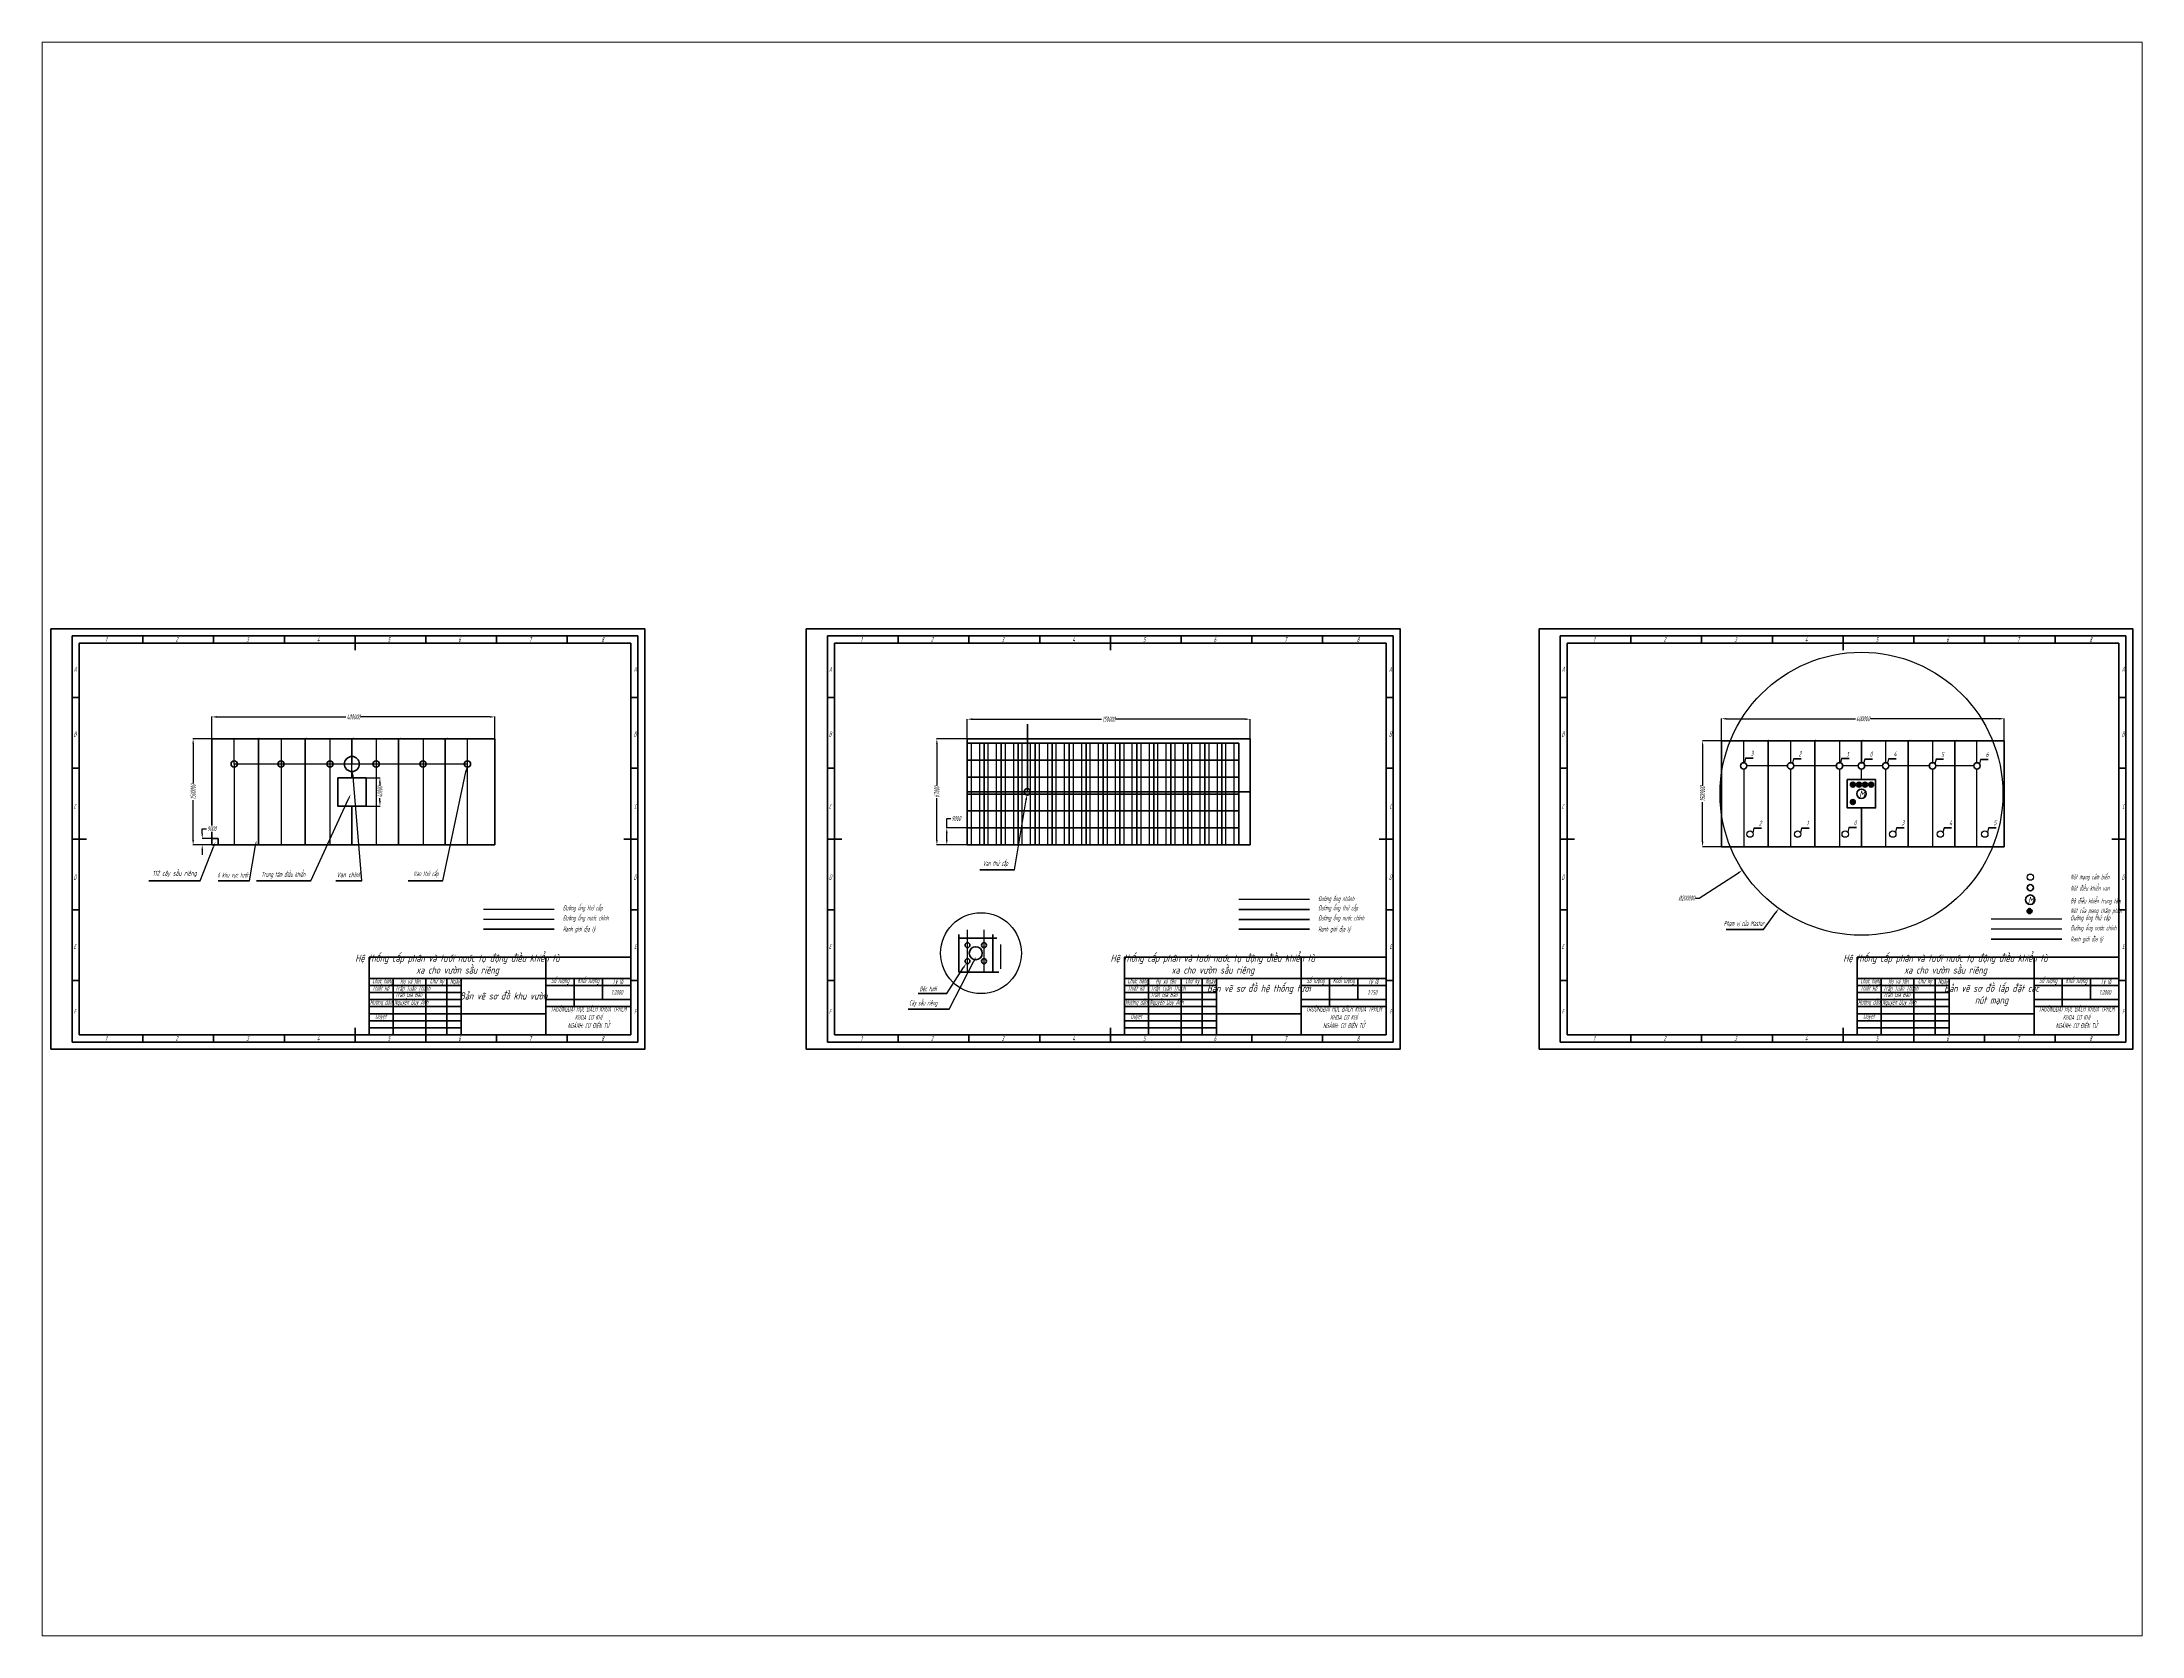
# Paper-space layout 'Layout1' of a CAD drawing. Header units: millimetres. Extents: x 26 to 231, y 20 to 176.
# The model-space entities are those that its viewports show. They can reach past a viewport. Long polylines and large blocks are cut down to what shows.
import ezdxf

# ---------------------------------------------------------------- set-up
doc = ezdxf.new("R2010")
doc.units = ezdxf.units.MM
doc.linetypes.add('ACAD_ISO02W100', pattern=[15, 12, -3])
doc.linetypes.add('ACAD_ISO08W100', pattern=[36, 24, -3, 6, -3])
for name, color, linetype, lineweight in [('AM_0', 7, 'Continuous', 50), ('AM_4', 3, 'Continuous', 25), ('AM_5', 3, 'Continuous', 25), ('Khung_dam', 180, 'Continuous', 70), ('Khung_nhat', 150, 'Continuous', 35), ('Net chu', 10, 'Continuous', 25), ('Net dam', 7, 'Continuous', 50), ('Net dut', 80, 'ACAD_ISO02W100', 25), ('Net manh', 50, 'Continuous', 25), ('Net tam', 160, 'ACAD_ISO08W100', 25)]:
    doc.layers.add(name, color=color, linetype=linetype, lineweight=lineweight)
doc.styles.get("Standard").update_dxf_attribs({"font": 'arial.ttf', "width": 0.714286, "oblique": 15})
doc.styles.add('TCVN', font='tcvn+7284-2003r.ttf', dxfattribs={"width": 0.714286, "oblique": 15, "height": 5})
doc.styles.add('TCVN_3.5', font='tcvn+7284-2003r.ttf', dxfattribs={"width": 0.571429, "oblique": 15, "height": 3.5})
doc.dimstyles.get("Standard").update_dxf_attribs({"dimtxt": 3.5, "dimasz": 3.5, "dimexe": 0.18, "dimexo": 0.0625, "dimgap": 0.09, "dimtad": 0, "dimtoh": 1, "dimdec": 4, "dimzin": 0, "dimdsep": 46, "dimtxsty": 'TCVN_3.5', "dimcen": -3, "dimclrd": 3, "dimclre": 3, "dimclrt": 1, "dimadec": 0, "dimazin": 0, "dimtfac": 1, "dimtdec": 4, "dimtofl": 0, "dimtmove": 0, "dimatfit": 3, "dimfxl": 1, "dimtfill": 1, "dimtolj": 1, "dimtzin": 0, "dimlwd": 25, "dimlwe": 25, "dimarcsym": 1})

# ---------------------------------------------------------------- blocks, each defined once
blk = doc.blocks.new('khungten')
at = {"layer": 'Khung_dam'}
for p, q in [((-185, 0), (-185, 55)), ((-185, 55), (0, 55)), ((-60, 0), (-60, 55)), ((-185, 40), (0, 40)), ((-185, 35), (-120, 35)), ((-168, 0), (-168, 40)), ((-145, 0), (-145, 40)), ((-130, 0), (-130, 40)), ((-120, 0), (-120, 40)), ((-60, 35), (0, 35)), ((-40, 20), (-40, 40)), ((-20, 25), (-20, 40)), ((-120, 15), (-60, 15)), ((-60, 25), (0, 25)), ((-60, 20), (0, 20))]:
    blk.add_line(p, q, dxfattribs=at)
at = {"layer": 'Khung_nhat'}
for p, q in [((-185, 30), (-120, 30)), ((-185, 25), (-120, 25)), ((-185, 20), (-120, 20)), ((-185, 15), (-120, 15)), ((-185, 10), (-120, 10)), ((-185, 5), (-120, 5))]:
    blk.add_line(p, q, dxfattribs=at)
blk = doc.blocks.new('*D3')
at = {"layer": 'Defpoints', "color": 0, "transparency": 16777216}
for p in [(313.8, 234.8), (113.8, 219.3), (313.8, 219.3)]:
    blk.add_point(p, dxfattribs=at)
at = {"layer": 'Net dam', "color": 3, "linetype": 'Continuous', "lineweight": 25, "transparency": 16777216}
for p, q in [((113.8, 219.4), (113.8, 235)), ((117.3, 234.8), (209.1, 234.8)), ((310.3, 234.8), (218.5, 234.8)), ((313.8, 219.4), (313.8, 235))]:
    blk.add_line(p, q, dxfattribs=at)
at = {"layer": 'Net dam', "color": 3, "transparency": 16777216}
for points in [[(117.3, 235.4), (117.3, 234.2), (113.8, 234.8)], [(310.3, 235.4), (310.3, 234.2), (313.8, 234.8)]]:
    blk.add_solid(points, dxfattribs=at)
at = {"layer": 'Net dam', "color": 1, "transparency": 16777216, "insert": (213.8, 234.8), "char_height": 3.5, "attachment_point": 5, "style": 'TCVN_3.5', "bg_fill": 3, "box_fill_scale": 1.1, "bg_fill_color": 256, "bg_fill_true_color": 13158600, "bg_fill_transparency": 0}
blk.add_mtext('\\A1;400000', dxfattribs=at)
blk = doc.blocks.new('*D6')
at = {"layer": 'Defpoints', "color": 0, "transparency": 16777216}
blk.add_point((113.8, 144.3), dxfattribs=at)
at = {"layer": 'Net dam', "color": 3, "linetype": 'Continuous', "lineweight": 25, "transparency": 16777216}
for p, q in [((113.7, 148.8), (106.8, 148.8)), ((106.9, 152.3), (106.9, 155.8)), ((106.9, 155.8), (110.4, 155.8)), ((113.7, 144.3), (106.8, 144.3)), ((106.9, 140.8), (106.9, 137.3))]:
    blk.add_line(p, q, dxfattribs=at)
at = {"layer": 'Net dam', "color": 3, "transparency": 16777216}
for points in [[(106.4, 152.3), (107.5, 152.3), (106.9, 148.8)], [(106.4, 140.8), (107.5, 140.8), (106.9, 144.3)]]:
    blk.add_solid(points, dxfattribs=at)
at = {"layer": 'Net dam', "color": 1, "transparency": 16777216, "insert": (113.6, 155.8), "char_height": 3.5, "attachment_point": 5, "style": 'TCVN_3.5', "bg_fill": 3, "box_fill_scale": 1.1, "bg_fill_color": 256, "bg_fill_true_color": 13158600, "bg_fill_transparency": 0}
blk.add_mtext('\\A1;9000', dxfattribs=at)
at = {"layer": 'Defpoints', "color": 0, "transparency": 16777216}
for p in [(106.9, 148.8), (113.8, 148.8)]:
    blk.add_point(p, dxfattribs=at)
blk = doc.blocks.new('*D7')
at = {"layer": 'Defpoints', "color": 0, "transparency": 16777216}
for p in [(113.8, 219.3), (100.5, 144.3), (113.8, 144.3)]:
    blk.add_point(p, dxfattribs=at)
at = {"layer": 'Net dam', "color": 3, "linetype": 'Continuous', "lineweight": 25, "transparency": 16777216}
for p, q in [((113.7, 219.3), (100.3, 219.3)), ((100.5, 215.8), (100.5, 186.9)), ((100.5, 147.8), (100.5, 176.7)), ((113.7, 144.3), (100.3, 144.3))]:
    blk.add_line(p, q, dxfattribs=at)
at = {"layer": 'Net dam', "color": 3, "transparency": 16777216}
for points in [[(99.9, 215.8), (101.1, 215.8), (100.5, 219.3)], [(99.9, 147.8), (101.1, 147.8), (100.5, 144.3)]]:
    blk.add_solid(points, dxfattribs=at)
at = {"layer": 'Net dam', "color": 1, "transparency": 16777216, "insert": (100.5, 181.8), "char_height": 3.5, "attachment_point": 5, "rotation": 90, "style": 'TCVN_3.5', "bg_fill": 3, "box_fill_scale": 1.1, "bg_fill_color": 256, "bg_fill_true_color": 13158600, "bg_fill_transparency": 0}
blk.add_mtext('\\A1;1500000', dxfattribs=at)
blk = doc.blocks.new('*D8')
at = {"layer": 'Defpoints', "color": 0, "transparency": 16777216}
for p in [(222.8, 191.8), (222.8, 171.8)]:
    blk.add_point(p, dxfattribs=at)
at = {"layer": 'Net manh', "color": 3, "linetype": 'Continuous', "lineweight": 25, "transparency": 16777216}
for p, q in [((222.9, 191.8), (232.7, 191.8)), ((232.6, 188.3), (232.6, 185.8)), ((222.9, 171.8), (232.7, 171.8)), ((232.6, 175.3), (232.6, 177.8))]:
    blk.add_line(p, q, dxfattribs=at)
at = {"layer": 'Net manh', "color": 3, "transparency": 16777216}
for points in [[(232, 188.3), (233.1, 188.3), (232.6, 191.8)], [(232, 175.3), (233.1, 175.3), (232.6, 171.8)]]:
    blk.add_solid(points, dxfattribs=at)
at = {"layer": 'Net manh', "color": 1, "transparency": 16777216, "insert": (232.6, 181.8), "char_height": 3.5, "attachment_point": 5, "rotation": 90, "style": 'TCVN_3.5', "bg_fill": 3, "box_fill_scale": 1.1, "bg_fill_color": 256, "bg_fill_true_color": 13158600, "bg_fill_transparency": 0}
blk.add_mtext('\\A1;40000', dxfattribs=at)
at = {"layer": 'Defpoints', "color": 0, "transparency": 16777216}
blk.add_point((232.6, 171.8), dxfattribs=at)
blk = doc.blocks.new('*D9')
at = {"layer": 'Defpoints', "color": 0, "transparency": 16777216}
for p in [(847.9, 233.2), (647.9, 219.3), (847.9, 219.3)]:
    blk.add_point(p, dxfattribs=at)
at = {"layer": 'Net manh', "color": 3, "linetype": 'Continuous', "lineweight": 25, "transparency": 16777216}
for p, q in [((647.9, 219.4), (647.9, 233.3)), ((651.4, 233.2), (743.5, 233.2)), ((844.4, 233.2), (752.2, 233.2)), ((847.9, 219.4), (847.9, 233.3))]:
    blk.add_line(p, q, dxfattribs=at)
at = {"layer": 'Net manh', "color": 3, "transparency": 16777216}
for points in [[(651.4, 233.8), (651.4, 232.6), (647.9, 233.2)], [(844.4, 233.8), (844.4, 232.6), (847.9, 233.2)]]:
    blk.add_solid(points, dxfattribs=at)
at = {"layer": 'Net manh', "color": 1, "transparency": 16777216, "insert": (747.9, 233.2), "char_height": 3.5, "attachment_point": 5, "style": 'TCVN_3.5', "bg_fill": 3, "box_fill_scale": 1.1, "bg_fill_color": 256, "bg_fill_true_color": 13158600, "bg_fill_transparency": 0}
blk.add_mtext('\\A1;150000', dxfattribs=at)
blk = doc.blocks.new('*D10')
at = {"layer": 'Defpoints', "color": 0, "transparency": 16777216}
for p in [(647.9, 219.3), (626.4, 144.3), (647.9, 144.3)]:
    blk.add_point(p, dxfattribs=at)
at = {"layer": 'Net manh', "color": 3, "linetype": 'Continuous', "lineweight": 25, "transparency": 16777216}
for p, q in [((647.8, 219.3), (626.2, 219.3)), ((626.4, 215.8), (626.4, 185.7)), ((626.4, 147.8), (626.4, 177.9)), ((647.8, 144.3), (626.2, 144.3))]:
    blk.add_line(p, q, dxfattribs=at)
at = {"layer": 'Net manh', "color": 3, "transparency": 16777216}
for points in [[(625.8, 215.8), (627, 215.8), (626.4, 219.3)], [(625.8, 147.8), (627, 147.8), (626.4, 144.3)]]:
    blk.add_solid(points, dxfattribs=at)
at = {"layer": 'Net manh', "color": 1, "transparency": 16777216, "insert": (626.4, 181.8), "char_height": 3.5, "attachment_point": 5, "rotation": 90, "style": 'TCVN_3.5', "bg_fill": 3, "box_fill_scale": 1.1, "bg_fill_color": 256, "bg_fill_true_color": 13158600, "bg_fill_transparency": 0}
blk.add_mtext('\\A1;67000', dxfattribs=at)
blk = doc.blocks.new('*D11')
at = {"layer": 'Defpoints', "color": 0, "transparency": 16777216}
for p in [(633.4, 144.3), (647.9, 144.3)]:
    blk.add_point(p, dxfattribs=at)
at = {"layer": 'Net tam', "color": 3, "linetype": 'Continuous', "lineweight": 25, "transparency": 16777216}
for p, q in [((647.8, 156.3), (633.2, 156.3)), ((633.4, 156.3), (633.4, 163)), ((633.4, 163), (636.9, 163)), ((633.4, 147.8), (633.4, 152.8)), ((647.8, 144.3), (633.2, 144.3))]:
    blk.add_line(p, q, dxfattribs=at)
at = {"layer": 'Net tam', "color": 3, "transparency": 16777216}
for points in [[(632.8, 152.8), (634, 152.8), (633.4, 156.3)], [(632.8, 147.8), (634, 147.8), (633.4, 144.3)]]:
    blk.add_solid(points, dxfattribs=at)
at = {"layer": 'Net tam', "color": 1, "transparency": 16777216, "insert": (640, 163), "char_height": 3.5, "attachment_point": 5, "style": 'TCVN_3.5', "bg_fill": 3, "box_fill_scale": 1.1, "bg_fill_color": 256, "bg_fill_true_color": 13158600, "bg_fill_transparency": 0}
blk.add_mtext('\\A1;9000', dxfattribs=at)
at = {"layer": 'Defpoints', "color": 0, "transparency": 16777216}
blk.add_point((647.9, 156.3), dxfattribs=at)
blk = doc.blocks.new('*D16')
at = {"layer": 'Defpoints', "color": 0, "transparency": 16777216}
for p in [(1381.2, 233.5), (1181.2, 218), (1381.2, 218)]:
    blk.add_point(p, dxfattribs=at)
at = {"layer": 'Net dam', "color": 3, "linetype": 'Continuous', "lineweight": 25, "transparency": 16777216}
for p, q in [((1181.2, 218.1), (1181.2, 233.7)), ((1184.7, 233.5), (1276.5, 233.5)), ((1377.7, 233.5), (1285.8, 233.5)), ((1381.2, 218.1), (1381.2, 233.7))]:
    blk.add_line(p, q, dxfattribs=at)
at = {"layer": 'Net dam', "color": 3, "transparency": 16777216}
for points in [[(1184.7, 234.1), (1184.7, 232.9), (1181.2, 233.5)], [(1377.7, 234.1), (1377.7, 232.9), (1381.2, 233.5)]]:
    blk.add_solid(points, dxfattribs=at)
at = {"layer": 'Net dam', "color": 1, "transparency": 16777216, "insert": (1281.2, 233.5), "char_height": 3.5, "attachment_point": 5, "style": 'TCVN_3.5', "bg_fill": 3, "box_fill_scale": 1.1, "bg_fill_color": 256, "bg_fill_true_color": 13158600, "bg_fill_transparency": 0}
blk.add_mtext('\\A1;400000', dxfattribs=at)
blk = doc.blocks.new('*D18')
at = {"layer": 'Defpoints', "color": 0, "transparency": 16777216}
for p in [(1181.2, 218), (1167.8, 143), (1181.2, 143)]:
    blk.add_point(p, dxfattribs=at)
at = {"layer": 'Net dam', "color": 3, "linetype": 'Continuous', "lineweight": 25, "transparency": 16777216}
for p, q in [((1181.1, 218), (1167.7, 218)), ((1167.8, 214.5), (1167.8, 185.6)), ((1167.8, 146.5), (1167.8, 175.4)), ((1181.1, 143), (1167.7, 143))]:
    blk.add_line(p, q, dxfattribs=at)
at = {"layer": 'Net dam', "color": 3, "transparency": 16777216}
for points in [[(1167.3, 214.5), (1168.4, 214.5), (1167.8, 218)], [(1167.3, 146.5), (1168.4, 146.5), (1167.8, 143)]]:
    blk.add_solid(points, dxfattribs=at)
at = {"layer": 'Net dam', "color": 1, "transparency": 16777216, "insert": (1167.8, 180.5), "char_height": 3.5, "attachment_point": 5, "rotation": 90, "style": 'TCVN_3.5', "bg_fill": 3, "box_fill_scale": 1.1, "bg_fill_color": 256, "bg_fill_true_color": 13158600, "bg_fill_transparency": 0}
blk.add_mtext('\\A1;1500000', dxfattribs=at)

msp = doc.modelspace()

# ---------------------------------------------------------------- hatches: boundary and pattern name
at = {"layer": 'Net dam'}
h = msp.add_hatch(color=256, dxfattribs=at)
h.dxf.hatch_style = 1
h.paths.add_polyline_path([(1272.38343, 186.86373, 1), (1275.84221, 186.86373, 1)])
h.paths.add_polyline_path([(1280.13913, 186.86373, 1), (1276.68035, 186.86373, 1)])
h.paths.add_polyline_path([(1280.97728, 186.86373, 1), (1284.43606, 186.86373, 1)])
h.paths.add_polyline_path([(1288.73299, 186.86373, 1), (1285.27421, 186.86373, 1)])
h.paths.add_polyline_path([(1272.38343, 174.61033, 1), (1275.84221, 174.61033, 1)])
h = msp.add_hatch(color=256, dxfattribs=at)
h.dxf.hatch_style = 1
h.paths.add_polyline_path([(1400.78306, 97.5313, 1), (1397.32428, 97.5313, 1)])

# ---------------------------------------------------------------- linework, layer by layer
at = {"layer": 'AM_0'}
for centre, radius in [((648.05891, 73.44082), 1.72899), ((659.74384, 73.44082), 1.72899), ((648.05891, 62.08836), 1.72899), ((653.90138, 67.76459), 4.59111), ((659.74384, 62.08836), 1.72899)]:
    msp.add_circle(centre, radius, dxfattribs=at)
at = {"layer": 'AM_4'}
msp.add_circle((657.61064, 67.81703), 28.59753, dxfattribs=at)
at = {"layer": 'AM_5'}
for p, q in [((277.17341, 118.82123), (293.29322, 195.89437)), ((1198.21814, 205.57901), (1197.44418, 202.36463)), ((1232.18682, 205.17695), (1231.41286, 201.96257)), ((1266.15549, 205.45214), (1265.38153, 202.23776)), ((1282.51047, 205.00083), (1281.73651, 201.78644)), ((1299.3776, 205.20167), (1298.60364, 201.98728)), ((1332.93765, 204.83928), (1332.16369, 201.62489)), ((1364.43794, 204.70234), (1363.66398, 201.48795)), ((183.6141, 118.82123), (210.39674, 176.91176)), ((681.3852, 126.70674), (689.49653, 176.14984)), ((1204.13883, 156.16907), (1203.36487, 152.95468)), ((1237.74893, 156.25), (1236.97497, 153.03561)), ((1271.2221, 156.524), (1270.44814, 153.30961)), ((1304.90612, 156.48245), (1304.13216, 153.26807)), ((1338.57097, 156.46597), (1337.79701, 153.25158)), ((1369.97353, 156.48982), (1369.19957, 153.27543)), ((140.34031, 118.82123), (144.62818, 143.9444)), ((1210.83555, 84.42033), (1219.60263, 96.56833)), ((635.09027, 28.10511), (652.57778, 62.08213)), ((633.40029, 39.17981), (645.2406, 57.68389))]:
    msp.add_line(p, q, dxfattribs=at)
at = {"layer": 'AM_5', "linetype": 'Continuous'}
for points in [[(214.12912, 192.76157), (212.96672, 192.66192), (213.24897, 196.19896)], [(293.86419, 195.77495), (292.72224, 196.01379), (294.00974, 199.32025)], [(210.92648, 176.66753), (209.867, 177.156), (211.86216, 180.09021)], [(690.07217, 176.0554), (688.92089, 176.24427), (690.06314, 179.60367)], [(145.2032, 143.84626), (144.05317, 144.04254), (145.21703, 147.39451)], [(1220.07564, 96.22696), (1219.12961, 96.9097), (1221.65085, 99.40643)], [(645.73195, 57.36948), (644.74924, 57.99829), (647.12702, 60.632)], [(653.09644, 61.81518), (652.05911, 62.34908), (654.17948, 65.19413)]]:
    msp.add_trace(points, dxfattribs=at)
at = {"layer": 'Khung_dam'}
for p, q in [((410, 287), (20, 287)), ((20, 287), (20, 10)), ((215, 282), (215, 292)), ((410, 10), (410, 287)), ((944.0904, 287), (554.0904, 287)), ((554.0904, 287), (554.0904, 10)), ((749.0904, 282), (749.0904, 292)), ((944.0904, 10), (944.0904, 287)), ((1462.18315, 287), (1072.18315, 287)), ((1072.18315, 287), (1072.18315, 10)), ((1267.18315, 282), (1267.18315, 292)), ((1462.18315, 10), (1462.18315, 287)), ((15, 148.5), (25, 148.5)), ((415, 148.5), (405, 148.5)), ((549.0904, 148.5), (559.0904, 148.5)), ((949.0904, 148.5), (939.0904, 148.5)), ((1067.18315, 148.5), (1077.18315, 148.5)), ((1467.18315, 148.5), (1457.18315, 148.5)), ((215, 15), (215, 5)), ((749.0904, 15), (749.0904, 5)), ((1267.18315, 15), (1267.18315, 5)), ((20, 10), (410, 10)), ((554.0904, 10), (944.0904, 10)), ((1072.18315, 10), (1462.18315, 10))]:
    msp.add_line(p, q, dxfattribs=at)
for points in [[(0, 0), (420, 0), (420, 297), (0, 297)], [(534.0904, 0), (954.0904, 0), (954.0904, 297), (534.0904, 297)], [(1052.18315, 0), (1472.18315, 0), (1472.18315, 297), (1052.18315, 297)]]:
    msp.add_lwpolyline(points, close=True, dxfattribs=at)
at = {"layer": 'Khung_nhat'}
for p, q in [((15, 292), (15, 5)), ((415, 292), (15, 292)), ((65, 287), (65, 292)), ((115, 287), (115, 292)), ((165, 287), (165, 292)), ((265, 287), (265, 292)), ((315, 287), (315, 292)), ((365, 287), (365, 292)), ((415, 5), (415, 292)), ((949.0904, 292), (549.0904, 292)), ((549.0904, 292), (549.0904, 5)), ((599.0904, 287), (599.0904, 292)), ((649.0904, 287), (649.0904, 292)), ((699.0904, 287), (699.0904, 292)), ((799.0904, 287), (799.0904, 292)), ((849.0904, 287), (849.0904, 292)), ((899.0904, 287), (899.0904, 292)), ((949.0904, 5), (949.0904, 292)), ((1467.18315, 292), (1067.18315, 292)), ((1067.18315, 292), (1067.18315, 5)), ((1117.18315, 287), (1117.18315, 292)), ((1167.18315, 287), (1167.18315, 292)), ((1217.18315, 287), (1217.18315, 292)), ((1317.18315, 287), (1317.18315, 292)), ((1367.18315, 287), (1367.18315, 292)), ((1417.18315, 287), (1417.18315, 292)), ((1467.18315, 5), (1467.18315, 292)), ((15, 248.5), (20, 248.5)), ((415, 248.5), (410, 248.5)), ((549.0904, 248.5), (554.0904, 248.5)), ((949.0904, 248.5), (944.0904, 248.5)), ((1067.18315, 248.5), (1072.18315, 248.5)), ((1467.18315, 248.5), (1462.18315, 248.5)), ((15, 198.5), (20, 198.5)), ((415, 198.5), (410, 198.5)), ((549.0904, 198.5), (554.0904, 198.5)), ((949.0904, 198.5), (944.0904, 198.5)), ((1067.18315, 198.5), (1072.18315, 198.5)), ((1467.18315, 198.5), (1462.18315, 198.5)), ((15, 98.5), (20, 98.5)), ((415, 98.5), (410, 98.5)), ((549.0904, 98.5), (554.0904, 98.5)), ((949.0904, 98.5), (944.0904, 98.5)), ((1067.18315, 98.5), (1072.18315, 98.5)), ((1467.18315, 98.5), (1462.18315, 98.5)), ((15, 48.5), (20, 48.5)), ((415, 48.5), (410, 48.5)), ((549.0904, 48.5), (554.0904, 48.5)), ((949.0904, 48.5), (944.0904, 48.5)), ((1067.18315, 48.5), (1072.18315, 48.5)), ((1467.18315, 48.5), (1462.18315, 48.5)), ((15, 5), (415, 5)), ((65, 10), (65, 5)), ((115, 10), (115, 5)), ((165, 10), (165, 5)), ((265, 10), (265, 5)), ((315, 10), (315, 5)), ((365, 10), (365, 5)), ((549.0904, 5), (949.0904, 5)), ((599.0904, 10), (599.0904, 5)), ((649.0904, 10), (649.0904, 5)), ((699.0904, 10), (699.0904, 5)), ((799.0904, 10), (799.0904, 5)), ((849.0904, 10), (849.0904, 5)), ((899.0904, 10), (899.0904, 5)), ((1067.18315, 5), (1467.18315, 5)), ((1117.18315, 10), (1117.18315, 5)), ((1167.18315, 10), (1167.18315, 5)), ((1217.18315, 10), (1217.18315, 5)), ((1317.18315, 10), (1317.18315, 5)), ((1367.18315, 10), (1367.18315, 5)), ((1417.18315, 10), (1417.18315, 5))]:
    msp.add_line(p, q, dxfattribs=at)
at = {"layer": 'Net dam'}
for p, q in [((113.79402, 144.30726), (113.79402, 219.30726)), ((113.79402, 219.30726), (313.79402, 219.30726)), ((146.79402, 144.30726), (146.79402, 219.30726)), ((179.79402, 144.30726), (179.79402, 219.30726)), ((212.79402, 201.50599), (212.79402, 219.30726)), ((245.79402, 144.30726), (245.79402, 219.30726)), ((278.79402, 144.30726), (278.79402, 219.30726)), ((313.79402, 219.30726), (313.79402, 144.30726)), ((647.88442, 144.30726), (647.88442, 219.30726)), ((671.88442, 216.30726), (647.88442, 216.30726)), ((659.88442, 144.30726), (659.88442, 216.30726)), ((671.88442, 144.30726), (671.88442, 216.30726)), ((847.88442, 219.30726), (847.88442, 144.30726)), ((1181.17145, 142.99489), (1181.17145, 217.99489)), ((1181.17145, 217.99489), (1381.17145, 217.99489)), ((1214.17145, 142.99489), (1214.17145, 217.99489)), ((1247.17145, 142.99489), (1247.17145, 217.99489)), ((1280.17145, 202.42667), (1280.17145, 217.99489)), ((1313.17145, 142.99489), (1313.17145, 217.99489)), ((1346.17145, 142.99489), (1346.17145, 217.99489)), ((1381.17145, 217.99489), (1381.17145, 142.99489)), ((671.88442, 204.30726), (647.88442, 204.30726)), ((695.88442, 204.30726), (671.88442, 204.30726)), ((719.88442, 204.30726), (695.88442, 204.30726)), ((743.88442, 204.30726), (719.88442, 204.30726)), ((767.88442, 204.30726), (743.88442, 204.30726)), ((791.88442, 204.30726), (767.88442, 204.30726)), ((815.88442, 204.30726), (791.88442, 204.30726)), ((839.88442, 204.30726), (815.88442, 204.30726)), ((1203.58068, 205.57901), (1198.21814, 205.57901)), ((1237.54935, 205.17695), (1232.18682, 205.17695)), ((1271.51802, 205.45214), (1266.15549, 205.45214)), ((1287.87301, 205.00083), (1282.51047, 205.00083)), ((1304.74013, 205.20167), (1299.3776, 205.20167)), ((1338.30018, 204.83928), (1332.93765, 204.83928)), ((1369.80048, 204.70234), (1364.43794, 204.70234)), ((671.88442, 192.30726), (647.88442, 192.30726)), ((839.88442, 180.30726), (647.88442, 180.30726)), ((695.88442, 192.30726), (671.88442, 192.30726)), ((719.88442, 192.30726), (695.88442, 192.30726)), ((743.88442, 192.30726), (719.88442, 192.30726)), ((767.88442, 192.30726), (743.88442, 192.30726)), ((791.88442, 192.30726), (767.88442, 192.30726)), ((815.88442, 192.30726), (791.88442, 192.30726)), ((839.88442, 192.30726), (815.88442, 192.30726)), ((212.79402, 144.30726), (212.79402, 171.80726)), ((671.88442, 168.30726), (647.88442, 168.30726)), ((695.88442, 168.30726), (671.88442, 168.30726)), ((719.88442, 168.30726), (695.88442, 168.30726)), ((743.88442, 168.30726), (719.88442, 168.30726)), ((767.88442, 168.30726), (743.88442, 168.30726)), ((791.88442, 168.30726), (767.88442, 168.30726)), ((815.88442, 168.30726), (791.88442, 168.30726)), ((839.88442, 168.30726), (815.88442, 168.30726)), ((1280.17145, 142.99489), (1280.17145, 170.49489)), ((118.29402, 148.80726), (113.79402, 148.80726)), ((118.29402, 144.30726), (118.29402, 148.80726)), ((671.88442, 156.30726), (647.88442, 156.30726)), ((695.88442, 156.30726), (671.88442, 156.30726)), ((719.88442, 156.30726), (695.88442, 156.30726)), ((743.88442, 156.30726), (719.88442, 156.30726)), ((767.88442, 156.30726), (743.88442, 156.30726)), ((791.88442, 156.30726), (767.88442, 156.30726)), ((815.88442, 156.30726), (791.88442, 156.30726)), ((839.88442, 156.30726), (815.88442, 156.30726)), ((1209.50136, 156.16907), (1204.13883, 156.16907)), ((1243.11147, 156.25), (1237.74893, 156.25)), ((1276.58463, 156.524), (1271.2221, 156.524)), ((1310.26865, 156.48245), (1304.90612, 156.48245)), ((1343.93351, 156.46597), (1338.57097, 156.46597)), ((1375.33607, 156.48982), (1369.97353, 156.48982)), ((313.79402, 144.30726), (113.79402, 144.30726)), ((847.88442, 144.30726), (647.88442, 144.30726)), ((1381.17145, 142.99489), (1181.17145, 142.99489)), ((69.28265, 118.82123), (105.45314, 118.82123)), ((118.22094, 118.82123), (140.34031, 118.82123)), ((145.42154, 118.82123), (183.6141, 118.82123)), ((201.46219, 118.82123), (219.88227, 118.82123)), ((252.54098, 118.82123), (277.17341, 118.82123)), ((656.77999, 126.70674), (681.3852, 126.70674)), ((355.80221, 84.67724), (305.80221, 84.67724)), ((641.90138, 54.43279), (641.90138, 81.09639)), ((668.68707, 78.43279), (641.90138, 78.43279)), ((665.90138, 54.43279), (665.90138, 81.04438)), ((889.90552, 84.67724), (839.90552, 84.67724)), ((1184.46775, 84.42033), (1210.83555, 84.42033)), ((1421.87147, 77.67681), (1371.87147, 77.67681)), ((670.25014, 54.43279), (641.90138, 54.43279)), ((613.14822, 39.17981), (633.40029, 39.17981)), ((606.0877, 28.10511), (635.09027, 28.10511))]:
    msp.add_line(p, q, dxfattribs=at)
for points in [[(202.79402, 191.80726), (222.79402, 191.80726), (222.79402, 171.80726), (202.79402, 171.80726)], [(1270.17145, 190.49489), (1290.17145, 190.49489), (1290.17145, 170.49489), (1270.17145, 170.49489)]]:
    msp.add_lwpolyline(points, close=True, dxfattribs=at)
for centre, radius in [((129.54402, 201.50599), 2.23304), ((162.67258, 201.50599), 2.23304), ((197.26828, 201.50599), 2.23304), ((229.89606, 201.50599), 2.23304), ((263.07221, 201.50599), 2.23304), ((294.46688, 201.50599), 2.23304), ((1196.92145, 200.19363), 2.23304), ((1230.05001, 200.19363), 2.23304), ((1264.64571, 200.19363), 2.23304), ((1280.17145, 200.19363), 2.23304), ((1297.27349, 200.19363), 2.23304), ((1330.44964, 200.19363), 2.23304), ((1361.84431, 200.19363), 2.23304), ((690.42465, 181.80726), 2.23304), ((1274.11282, 186.86373), 1.72939), ((1278.40974, 186.86373), 1.72939), ((1280.17145, 180.49489), 3.34275), ((1282.70667, 186.86373), 1.72939), ((1287.0036, 186.86373), 1.72939), ((1274.11282, 174.61033), 1.72939), ((1399.52775, 105.60103), 3.34275), ((1399.52775, 114.07599), 2.23304), ((1399.05367, 97.5313), 1.72939)]:
    msp.add_circle(centre, radius, dxfattribs=at)
at = {"layer": 'Net dut'}
for p, q in [((129.54402, 201.50599), (129.54402, 144.30726)), ((1196.92145, 197.96059), (1196.92145, 142.99489)), ((1230.05001, 197.96059), (1230.05001, 142.99489)), ((1264.64571, 197.96059), (1264.64571, 142.99489)), ((1297.27349, 197.96059), (1297.27349, 142.99489)), ((1330.44964, 197.96059), (1330.44964, 142.99489)), ((1361.84431, 142.99489), (1361.84431, 197.96059)), ((355.80221, 98.74461), (305.80221, 98.74461)), ((1421.87147, 91.74417), (1371.87147, 91.74417))]:
    msp.add_line(p, q, dxfattribs=at)
at = {"layer": 'Net dut', "lineweight": 50}
msp.add_line((889.90552, 98.74461), (839.90552, 98.74461), dxfattribs=at)
at = {"layer": 'Net manh'}
for p, q in [((294.46688, 201.50599), (129.54402, 201.50599)), ((212.79402, 191.80726), (212.79402, 201.50599)), ((1227.81697, 200.19363), (1199.15449, 200.19363)), ((1262.41267, 200.19363), (1232.28305, 200.19363)), ((1277.93841, 200.19363), (1266.87875, 200.19363)), ((1280.17145, 190.49489), (1280.17145, 197.96059)), ((1295.04045, 200.19363), (1282.40449, 200.19363)), ((1328.2166, 200.19363), (1299.50654, 200.19363)), ((1359.61127, 200.19363), (1332.68268, 200.19363)), ((355.80221, 91.71093), (305.80221, 91.71093)), ((1421.87147, 84.71049), (1371.87147, 84.71049))]:
    msp.add_line(p, q, dxfattribs=at)
at = {"layer": 'Net manh', "lineweight": 50}
msp.add_line((889.90552, 91.71093), (839.90552, 91.71093), dxfattribs=at)
at = {"layer": 'Net manh'}
for centre in [(1201.37012, 151.95096), (1235.02305, 151.95096), (1268.67598, 151.95096), (1302.32891, 151.95096), (1335.98184, 151.95096), (1367.40173, 151.95096), (1399.52775, 121.52408)]:
    msp.add_circle(centre, 2.23304, dxfattribs=at)
at = {"layer": 'Net tam', "color": 3, "linetype": 'Continuous', "lineweight": 25}
for p, q in [((1165.52559, 106.77442), (1193.11624, 124.51597)), ((1162.02559, 106.77442), (1165.52559, 106.77442))]:
    msp.add_line(p, q, dxfattribs=at)
at = {"layer": 'Net tam'}
msp.add_line((889.90552, 105.77829), (839.90552, 105.77829), dxfattribs=at)
at = {"layer": 'Net tam', "ltscale": 0.5}
for p, q in [((648.05891, 54.43279), (648.05891, 84.26612)), ((659.74384, 54.43279), (659.74384, 84.24508)), ((671.6077, 56.79567), (671.6077, 74.03779))]:
    msp.add_line(p, q, dxfattribs=at)
at = {"layer": 'Net tam', "color": 3}
msp.add_solid([(1192.80073, 125.00662), (1193.43174, 124.02532), (1196.06013, 126.40898)], dxfattribs=at)

# ---------------------------------------------------------------- block references
at = {"layer": 'Net tam'}
for p in [(410, 10), (944.0904, 10), (1462.18315, 10)]:
    msp.add_blockref('khungten', p, dxfattribs=at)

# ---------------------------------------------------------------- texts
at = {"layer": 'Net chu'}
for s, width, gutter_width, heights, insert, char_height, attachment_point, style in [('1', 4.0224231, 17.5, [0], (38.37661, 291.26085), 3.5, 1, 'TCVN_3.5'), ('2', 4.0224231, 17.5, [0], (88.06859, 291.26085), 3.5, 1, 'TCVN_3.5'), ('3', 4.0224231, 17.5, [0], (138.06859, 291.26085), 3.5, 1, 'TCVN_3.5'), ('4', 4.0224231, 17.5, [0], (188.06859, 291.26085), 3.5, 1, 'TCVN_3.5'), ('5', 4.0224231, 17.5, [0], (238.06859, 291.26085), 3.5, 1, 'TCVN_3.5'), ('6', 4.0224231, 17.5, [0], (288.06859, 291.26085), 3.5, 1, 'TCVN_3.5'), ('7', 4.0224231, 17.5, [0], (338.06859, 291.26085), 3.5, 1, 'TCVN_3.5'), ('8', 4.0224231, 17.5, [0], (389.25052, 291.26085), 3.5, 1, 'TCVN_3.5'), ('1', 4.0224231, 17.5, [0], (572.46701, 291.26085), 3.5, 1, 'TCVN_3.5'), ('2', 4.0224231, 17.5, [0], (622.15899, 291.26085), 3.5, 1, 'TCVN_3.5'), ('3', 4.0224231, 17.5, [0], (672.15899, 291.26085), 3.5, 1, 'TCVN_3.5'), ('4', 4.0224231, 17.5, [0], (722.15899, 291.26085), 3.5, 1, 'TCVN_3.5'), ('5', 4.0224231, 17.5, [0], (772.15899, 291.26085), 3.5, 1, 'TCVN_3.5'), ('6', 4.0224231, 17.5, [0], (822.15899, 291.26085), 3.5, 1, 'TCVN_3.5'), ('7', 4.0224231, 17.5, [0], (872.15899, 291.26085), 3.5, 1, 'TCVN_3.5'), ('8', 4.0224231, 17.5, [0], (923.34092, 291.26085), 3.5, 1, 'TCVN_3.5'), ('1', 4.0224231, 17.5, [0], (1090.55976, 291.26085), 3.5, 1, 'TCVN_3.5'), ('2', 4.0224231, 17.5, [0], (1140.25174, 291.26085), 3.5, 1, 'TCVN_3.5'), ('3', 4.0224231, 17.5, [0], (1190.25174, 291.26085), 3.5, 1, 'TCVN_3.5'), ('4', 4.0224231, 17.5, [0], (1240.25174, 291.26085), 3.5, 1, 'TCVN_3.5'), ('5', 4.0224231, 17.5, [0], (1290.25174, 291.26085), 3.5, 1, 'TCVN_3.5'), ('6', 4.0224231, 17.5, [0], (1340.25174, 291.26085), 3.5, 1, 'TCVN_3.5'), ('7', 4.0224231, 17.5, [0], (1390.25174, 291.26085), 3.5, 1, 'TCVN_3.5'), ('8', 4.0224231, 17.5, [0], (1441.43367, 291.26085), 3.5, 1, 'TCVN_3.5'), ('A', 4.0224231, 17.5, [0], (15.97758, 270.26511), 3.5, 1, 'TCVN_3.5'), ('A', 4.0224231, 17.5, [0], (414.02242, 270.26511), 3.5, 3, 'TCVN_3.5'), ('A', 4.0224231, 17.5, [0], (550.06797, 270.26511), 3.5, 1, 'TCVN_3.5'), ('A', 4.0224231, 17.5, [0], (948.11282, 270.26511), 3.5, 3, 'TCVN_3.5'), ('A', 4.0224231, 17.5, [0], (1068.16073, 270.26511), 3.5, 1, 'TCVN_3.5'), ('A', 4.0224231, 17.5, [0], (1466.20557, 270.26511), 3.5, 3, 'TCVN_3.5'), ('B', 4.0224231, 17.5, [0], (15.97758, 224.43999), 3.5, 1, 'TCVN_3.5'), ('B', 4.0224231, 17.5, [0], (414.02242, 224.43999), 3.5, 3, 'TCVN_3.5'), ('B', 4.0224231, 17.5, [0], (550.06797, 224.43999), 3.5, 1, 'TCVN_3.5'), ('B', 4.0224231, 17.5, [0], (948.11282, 224.43999), 3.5, 3, 'TCVN_3.5'), ('B', 4.0224231, 17.5, [0], (1068.16073, 224.43999), 3.5, 1, 'TCVN_3.5'), ('B', 4.0224231, 17.5, [0], (1466.20557, 224.43999), 3.5, 3, 'TCVN_3.5'), ('M', 4.0458128, 25, [0], (1278.39697, 182.69547), 5, 1, 'TCVN'), ('C', 4.0224231, 17.5, [0], (15.97758, 173.09763), 3.5, 1, 'TCVN_3.5'), ('C', 4.0224231, 17.5, [0], (414.02242, 173.09763), 3.5, 3, 'TCVN_3.5'), ('C', 4.0224231, 17.5, [0], (550.06797, 173.09763), 3.5, 1, 'TCVN_3.5'), ('C', 4.0224231, 17.5, [0], (948.11282, 173.09763), 3.5, 3, 'TCVN_3.5'), ('C', 4.0224231, 17.5, [0], (1068.16073, 173.09763), 3.5, 1, 'TCVN_3.5'), ('C', 4.0224231, 17.5, [0], (1466.20557, 173.09763), 3.5, 3, 'TCVN_3.5'), ('D', 4.0224231, 17.5, [0], (15.97758, 123.32154), 3.5, 1, 'TCVN_3.5'), ('D', 4.0224231, 17.5, [0], (414.02242, 123.32154), 3.5, 3, 'TCVN_3.5'), ('D', 4.0224231, 17.5, [0], (550.06797, 123.32154), 3.5, 1, 'TCVN_3.5'), ('D', 4.0224231, 17.5, [0], (948.11282, 123.32154), 3.5, 3, 'TCVN_3.5'), ('D', 4.0224231, 17.5, [0], (1068.16073, 123.32154), 3.5, 1, 'TCVN_3.5'), ('Nút mạng cảm biến', 43.2602428, 17.5, [0], (1427.9599, 123.49985), 3.5, 1, 'TCVN_3.5'), ('D', 4.0224231, 17.5, [0], (1466.20557, 123.32154), 3.5, 3, 'TCVN_3.5'), ('Đường ống nhánh', 31.6333535, 17.5, [0], (895.99395, 108.06085), 3.5, 1, 'TCVN_3.5'), ('M', 4.0458128, 25, [0], (1397.75327, 107.80161), 5, 1, 'TCVN'), ('Bộ điều khiển trung tâm', 43.2602428, 17.5, [0], (1427.9599, 106.49917), 3.5, 1, 'TCVN_3.5'), ('Nút điều khiển van', 43.2602428, 17.5, [0], (1427.9599, 115.47237), 3.5, 1, 'TCVN_3.5'), ('Đường ống thứ cấp', 31.6333535, 17.5, [0], (361.89065, 101.57437), 3.5, 1, 'TCVN_3.5'), ('Đường ống nước chính', 33.2338771, 17.5, [0], (361.89065, 94.44931), 3.5, 1, 'TCVN_3.5'), ('Đường ống thứ cấp', 31.6333535, 17.5, [0], (895.99395, 101.57437), 3.5, 1, 'TCVN_3.5'), ('Đường ống nước chính', 33.2338771, 17.5, [0], (895.99395, 94.44931), 3.5, 1, 'TCVN_3.5'), ('Nút của mạng châm phân', 43.2602428, 17.5, [0], (1427.9599, 99.58658), 3.5, 1, 'TCVN_3.5'), ('Đường ống thứ cấp', 31.6333535, 17.5, [0], (1427.9599, 94.57394), 3.5, 1, 'TCVN_3.5'), ('E', 4.0224231, 17.5, [0], (15.97758, 74.26824), 3.5, 1, 'TCVN_3.5'), ('Ranh giới địa lý', 25.3737228, 17.5, [0], (361.89065, 86.5902), 3.5, 1, 'TCVN_3.5'), ('E', 4.0224231, 17.5, [0], (414.02242, 74.26824), 3.5, 3, 'TCVN_3.5'), ('E', 4.0224231, 17.5, [0], (550.06797, 74.26824), 3.5, 1, 'TCVN_3.5'), ('Ranh giới địa lý', 25.3737228, 17.5, [0], (895.99395, 86.5902), 3.5, 1, 'TCVN_3.5'), ('E', 4.0224231, 17.5, [0], (948.11282, 74.26824), 3.5, 3, 'TCVN_3.5'), ('E', 4.0224231, 17.5, [0], (1068.16073, 74.26824), 3.5, 1, 'TCVN_3.5'), ('Ranh giới địa lý', 25.3737228, 17.5, [0], (1427.9599, 79.58976), 3.5, 1, 'TCVN_3.5'), ('Đường ống nước chính', 33.2338771, 17.5, [0], (1427.9599, 87.44887), 3.5, 1, 'TCVN_3.5'), ('E', 4.0224231, 17.5, [0], (1466.20557, 74.26824), 3.5, 3, 'TCVN_3.5'), ('\\pxqc;Hệ thống cấp phân và tưới nước tự động điều khiển từ xa cho vườn sầu riêng', 125, 17.5, [0], (225, 66.71356), 5, 1, 'TCVN'), ('\\pxqc;Hệ thống cấp phân và tưới nước tự động điều khiển từ xa cho vườn sầu riêng', 125, 17.5, [0], (759.0904, 66.71356), 5, 1, 'TCVN'), ('\\pxqc;Hệ thống cấp phân và tưới nước tự động điều khiển từ xa cho vườn sầu riêng', 125, 17.5, [0], (1277.18315, 66.71356), 5, 1, 'TCVN'), ('Chức năng', 17, 17.5, [0], (227.12736, 50), 3.5, 1, 'TCVN_3.5'), ('Thiết kế', 17, 17.5, [7.28112], (227.02863, 44.69032), 3.5, 1, 'TCVN_3.5'), ('Trần Tuấn Thành', 46.4200482, 17.5, [7.28112], (243.30438, 44.69032), 3.5, 1, 'TCVN_3.5'), ('Họ và tên', 17, 17.5, [0], (246.93226, 49.69932), 3.5, 1, 'TCVN_3.5'), ('\\pxqc;Chữ ký', 17, 17.5, [0], (264.38225, 50), 3.5, 1, 'TCVN_3.5'), ('\\pxqc;Ngày', 17, 17.5, [0], (277.12062, 49.65066), 3.5, 1, 'TCVN_3.5'), ('\\pxqc;Số lượng ', 20, 17.5, [0], (350, 50.1963), 3.5, 1, 'TCVN_3.5'), ('\\pxqc;Khối lượng', 20, 17.5, [0], (370.01092, 50.1963), 3.5, 1, 'TCVN_3.5'), ('\\pxqc;Tỷ lệ', 20, 17.5, [0], (390.77639, 49.60671), 3.5, 1, 'TCVN_3.5'), ('Chức năng', 17, 17.5, [0], (761.21775, 50), 3.5, 1, 'TCVN_3.5'), ('Thiết kế', 17, 17.5, [7.28112], (761.11903, 44.69032), 3.5, 1, 'TCVN_3.5'), ('Trần Tuấn Thành', 46.4200482, 17.5, [7.28112], (777.39477, 44.69032), 3.5, 1, 'TCVN_3.5'), ('Họ và tên', 17, 17.5, [0], (781.02266, 49.69932), 3.5, 1, 'TCVN_3.5'), ('\\pxqc;Chữ ký', 17, 17.5, [0], (798.47264, 50), 3.5, 1, 'TCVN_3.5'), ('\\pxqc;Ngày', 17, 17.5, [0], (811.21102, 49.65066), 3.5, 1, 'TCVN_3.5'), ('\\pxqc;{\\fTCVN 7284|b1|i0|c0|p34;Bản vẽ sơ đồ hệ thống tưới}', 60, 25, [0], (824.0904, 45.47636), 5, 1, 'TCVN'), ('\\pxqc;Số lượng ', 20, 17.5, [0], (884.0904, 50.1963), 3.5, 1, 'TCVN_3.5'), ('\\pxqc;Khối lượng', 20, 17.5, [0], (904.10132, 50.1963), 3.5, 1, 'TCVN_3.5'), ('\\pxqc;Tỷ lệ', 20, 17.5, [0], (924.86679, 49.60671), 3.5, 1, 'TCVN_3.5'), ('Chức năng', 17, 17.5, [0], (1279.31051, 50), 3.5, 1, 'TCVN_3.5'), ('Thiết kế', 17, 17.5, [7.28112], (1279.21178, 44.69032), 3.5, 1, 'TCVN_3.5'), ('Trần Tuấn Thành', 46.4200482, 17.5, [7.28112], (1295.48753, 44.69032), 3.5, 1, 'TCVN_3.5'), ('Họ và tên', 17, 17.5, [0], (1299.11541, 49.69932), 3.5, 1, 'TCVN_3.5'), ('\\pxqc;Chữ ký', 17, 17.5, [0], (1316.5654, 50), 3.5, 1, 'TCVN_3.5'), ('\\pxqc;Ngày', 17, 17.5, [0], (1329.30378, 49.65066), 3.5, 1, 'TCVN_3.5'), ('\\pxqc;{\\fTCVN 7284|b1|i0|c0|p34;Bản vẽ sơ đồ lắp đặt các nút mạng}', 60, 25, [0], (1342.18315, 45.47636), 5, 1, 'TCVN'), ('\\pxqc;Số lượng ', 20, 17.5, [0], (1402.18315, 50.1963), 3.5, 1, 'TCVN_3.5'), ('\\pxqc;Khối lượng', 20, 17.5, [0], (1422.19407, 50.1963), 3.5, 1, 'TCVN_3.5'), ('\\pxqc;Tỷ lệ', 20, 17.5, [0], (1442.95955, 49.60671), 3.5, 1, 'TCVN_3.5'), ('\\pxqc;Hướng dẫn', 17, 17.5, [7.28112], (224.81473, 34.89662), 3.5, 1, 'TCVN_3.5'), ('Nguyễn Duy Ánh', 46.4200482, 17.5, [7.28112], (242.71865, 34.92065), 3.5, 1, 'TCVN_3.5'), ('Trần Gia Bảo', 46.4200482, 17.5, [7.28112], (243.30438, 40.24941), 3.5, 1, 'TCVN_3.5'), ('\\pxqc;{\\fTCVN 7284|b1|i0|c0|p34;Bản vẽ sơ đồ khu vườn}', 60, 25, [0], (290, 40.05025), 5, 1, 'TCVN'), ('\\pxqc;TRƯỜNG{\\fTCVN 7284|b1|i0|c0|p34;ĐẠI HỌC BÁCH KHOA TPHCM\\PKHOA CƠ KHÍ\\PNGÀNH: CƠ ĐIỆN TỬ}', 60, 17.5, [0], (350, 30), 3.5, 1, 'TCVN_3.5'), ('\\pxqc;Hướng dẫn', 17, 17.5, [7.28112], (758.90513, 34.89662), 3.5, 1, 'TCVN_3.5'), ('Nguyễn Duy Ánh', 46.4200482, 17.5, [7.28112], (776.80904, 34.92065), 3.5, 1, 'TCVN_3.5'), ('Trần Gia Bảo', 46.4200482, 17.5, [7.28112], (777.39477, 40.24941), 3.5, 1, 'TCVN_3.5'), ('\\pxqc;TRƯỜNG{\\fTCVN 7284|b1|i0|c0|p34;ĐẠI HỌC BÁCH KHOA TPHCM\\PKHOA CƠ KHÍ\\PNGÀNH: CƠ ĐIỆN TỬ}', 60, 17.5, [0], (884.0904, 30), 3.5, 1, 'TCVN_3.5'), ('\\pxqc;Hướng dẫn', 17, 17.5, [7.28112], (1276.99788, 34.89662), 3.5, 1, 'TCVN_3.5'), ('Nguyễn Duy Ánh', 46.4200482, 17.5, [7.28112], (1294.9018, 34.92065), 3.5, 1, 'TCVN_3.5'), ('Trần Gia Bảo', 46.4200482, 17.5, [7.28112], (1295.48753, 40.24941), 3.5, 1, 'TCVN_3.5'), ('\\pxqc;TRƯỜNG{\\fTCVN 7284|b1|i0|c0|p34;ĐẠI HỌC BÁCH KHOA TPHCM\\PKHOA CƠ KHÍ\\PNGÀNH: CƠ ĐIỆN TỬ}', 60, 17.5, [0], (1402.18315, 30), 3.5, 1, 'TCVN_3.5'), ('F', 4.0224231, 17.5, [0], (15.97758, 28.41366), 3.5, 1, 'TCVN_3.5'), ('\\pxqc;Duyệt', 17, 17.5, [7.28112], (224.81473, 25.01423), 3.5, 1, 'TCVN_3.5'), ('F', 4.0224231, 17.5, [0], (414.02242, 28.41366), 3.5, 3, 'TCVN_3.5'), ('F', 4.0224231, 17.5, [0], (550.06797, 28.41366), 3.5, 1, 'TCVN_3.5'), ('\\pxqc;Duyệt', 17, 17.5, [7.28112], (758.90513, 25.01423), 3.5, 1, 'TCVN_3.5'), ('F', 4.0224231, 17.5, [0], (948.11282, 28.41366), 3.5, 3, 'TCVN_3.5'), ('F', 4.0224231, 17.5, [0], (1068.16073, 28.41366), 3.5, 1, 'TCVN_3.5'), ('\\pxqc;Duyệt', 17, 17.5, [7.28112], (1276.99788, 25.01423), 3.5, 1, 'TCVN_3.5'), ('F', 4.0224231, 17.5, [0], (1466.20557, 28.41366), 3.5, 3, 'TCVN_3.5'), ('1', 4.0224231, 17.5, [0], (38.37661, 5.73915), 3.5, 7, 'TCVN_3.5'), ('2', 4.0224231, 17.5, [0], (88.06859, 5.73915), 3.5, 7, 'TCVN_3.5'), ('3', 4.0224231, 17.5, [0], (138.06859, 5.73915), 3.5, 7, 'TCVN_3.5'), ('4', 4.0224231, 17.5, [0], (188.06859, 5.73915), 3.5, 7, 'TCVN_3.5'), ('5', 4.0224231, 17.5, [0], (238.06859, 5.73915), 3.5, 7, 'TCVN_3.5'), ('6', 4.0224231, 17.5, [0], (288.06859, 5.73915), 3.5, 7, 'TCVN_3.5'), ('7', 4.0224231, 17.5, [0], (338.06859, 5.73915), 3.5, 7, 'TCVN_3.5'), ('8', 4.0224231, 17.5, [0], (389.25052, 5.73915), 3.5, 7, 'TCVN_3.5'), ('1', 4.0224231, 17.5, [0], (572.46701, 5.73915), 3.5, 7, 'TCVN_3.5'), ('2', 4.0224231, 17.5, [0], (622.15899, 5.73915), 3.5, 7, 'TCVN_3.5'), ('3', 4.0224231, 17.5, [0], (672.15899, 5.73915), 3.5, 7, 'TCVN_3.5'), ('4', 4.0224231, 17.5, [0], (722.15899, 5.73915), 3.5, 7, 'TCVN_3.5'), ('5', 4.0224231, 17.5, [0], (772.15899, 5.73915), 3.5, 7, 'TCVN_3.5'), ('6', 4.0224231, 17.5, [0], (822.15899, 5.73915), 3.5, 7, 'TCVN_3.5'), ('7', 4.0224231, 17.5, [0], (872.15899, 5.73915), 3.5, 7, 'TCVN_3.5'), ('8', 4.0224231, 17.5, [0], (923.34092, 5.73915), 3.5, 7, 'TCVN_3.5'), ('1', 4.0224231, 17.5, [0], (1090.55976, 5.73915), 3.5, 7, 'TCVN_3.5'), ('2', 4.0224231, 17.5, [0], (1140.25174, 5.73915), 3.5, 7, 'TCVN_3.5'), ('3', 4.0224231, 17.5, [0], (1190.25174, 5.73915), 3.5, 7, 'TCVN_3.5'), ('4', 4.0224231, 17.5, [0], (1240.25174, 5.73915), 3.5, 7, 'TCVN_3.5'), ('5', 4.0224231, 17.5, [0], (1290.25174, 5.73915), 3.5, 7, 'TCVN_3.5'), ('6', 4.0224231, 17.5, [0], (1340.25174, 5.73915), 3.5, 7, 'TCVN_3.5'), ('7', 4.0224231, 17.5, [0], (1390.25174, 5.73915), 3.5, 7, 'TCVN_3.5'), ('8', 4.0224231, 17.5, [0], (1441.43367, 5.73915), 3.5, 7, 'TCVN_3.5')]:
    msp.add_mtext_dynamic_manual_height_columns(s, width=width, gutter_width=gutter_width, heights=heights, dxfattribs=dict(at, insert=insert, char_height=char_height, attachment_point=attachment_point, style=style))
at = {"layer": 'Net chu', "char_height": 3.5, "attachment_point": 7}
for s, insert in [('{\\fTCVN 7284|b0|i0|c0|p34;2}', (1235.68682, 206.92695)), ('{\\fTCVN 7284|b0|i0|c0|p34;1}', (1269.65549, 206.52489)), ('{\\fTCVN 7284|b0|i0|c0|p34;0}', (1286.01047, 206.75083)), ('{\\fTCVN 7284|b0|i0|c0|p34;4}', (1302.8776, 206.95167)), ('{\\fTCVN 7284|b0|i0|c0|p34;5}', (1336.43765, 206.58928)), ('{\\fTCVN 7284|b0|i0|c0|p34;6}', (1367.93794, 206.45234)), ('{\\fTCVN 7284|b0|i0|c0|p34;2}', (1207.63883, 157.91907)), ('{\\fTCVN 7284|b0|i0|c0|p34;1}', (1241.24893, 158)), ('{\\fTCVN 7284|b0|i0|c0|p34;0}', (1274.7221, 158.274)), ('{\\fTCVN 7284|b0|i0|c0|p34;3}', (1308.40612, 158.23245)), ('{\\fTCVN 7284|b0|i0|c0|p34;4}', (1342.07097, 158.21597)), ('{\\fTCVN 7284|b0|i0|c0|p34;5}', (1373.47353, 158.23982))]:
    msp.add_mtext(s, dxfattribs=dict(at, insert=insert))
at = {"layer": 'Net chu', "color": 2, "char_height": 3.5, "attachment_point": 9, "style": 'TCVN_3.5'}
for s, insert in [('{\\C256;Van thứ cấp}', (676.66195, 128.45674)), ('{\\C256;Cây sầu riêng}', (626.71448, 29.85511)), ('{\\C256;Béc tưới}', (626.18547, 40.92981))]:
    msp.add_mtext(s, dxfattribs=dict(at, insert=insert))
at = {"layer": 'Net chu', "char_height": 3.5, "attachment_point": 1, "style": 'TCVN_3.5'}
for s, insert, width in [('{\\W0.7143;112 cây sầu riêng }', (71.83703, 126.10728), 45.9426533), ('{\\fTCVN 7284|b0|i0|c0|p34;6 khu vực tưới}', (117.72596, 124.80731), 31.6333535), ('{\\fTCVN 7284|b0|i0|c0|p34;Trung tâm điều khiển}', (148.69823, 125.22357), 31.6333535), ('{\\W0.7143;Van chính}', (201.74164, 124.98678), 31.6333535), ('Van thứ cấp', (256.23096, 125.76059), 31.6333535)]:
    msp.add_mtext(s, dxfattribs=dict(at, insert=insert, width=width))
at = {"layer": 'Net dam', "char_height": 3.5, "attachment_point": 1, "style": 'TCVN_3.5'}
for s, insert in [('\\pxqc;1:2000', (390.20481, 41.86212)), ('\\pxqc;1:750', (924.29521, 41.86212)), ('\\pxqc;1:2000', (1442.38796, 41.86212))]:
    msp.add_mtext_dynamic_manual_height_columns(s, width=20, gutter_width=17.5, heights=[0], dxfattribs=dict(at, insert=insert))

# ---------------------------------------------------------------- next in the draw order: texts
at = {"layer": 'Net tam', "color": 1, "insert": (1156.56668, 106.77442), "char_height": 3.5, "attachment_point": 5, "style": 'TCVN_3.5', "bg_fill": 3, "box_fill_scale": 1.1, "bg_fill_color": 256, "bg_fill_true_color": 13158600, "bg_fill_transparency": 0}
msp.add_mtext('\\A1;%%C200000', dxfattribs=at)

# ---------------------------------------------------------------- next in the draw order: dimensions: what is measured, and where the dimension line sits
at = {"layer": 'Net dam'}
for base, p1, p2, picture, middle in [((313.79402, 234.81129), (113.79402, 219.30726), (313.79402, 219.30726), '*D3', (213.79402, 234.81129)), ((1381.17145, 233.49892), (1181.17145, 217.99489), (1381.17145, 217.99489), '*D16', (1281.17145, 233.49892))]:
    dim = msp.add_linear_dim(base=base, p1=p1, p2=p2, text='400000', dimstyle='Standard', dxfattribs=at)
    dim.commit()
    dim.dimension.update_dxf_attribs({"geometry": picture, "text_midpoint": middle, "dimtype": 160})
dim = msp.add_linear_dim(base=(106.94943, 148.80726), p1=(113.79402, 144.30726), p2=(113.79402, 148.80726), angle=90, text='9000', dimstyle='Standard', dxfattribs=at)
dim.commit()
dim.dimension.update_dxf_attribs({"geometry": '*D6', "text_midpoint": (113.60834, 155.80726)})
at = {"layer": 'Net manh'}
dim = msp.add_linear_dim(base=(847.88442, 233.16915), p1=(647.88442, 219.30726), p2=(847.88442, 219.30726), text='150000', dimstyle='Standard', dxfattribs=at)
dim.commit()
dim.dimension.update_dxf_attribs({"geometry": '*D9', "text_midpoint": (747.88442, 233.16915)})

# ---------------------------------------------------------------- next in the draw order: linework, layer by layer
at = {"layer": 'Net dam'}
for p, q in [((695.88442, 216.30726), (671.88442, 216.30726)), ((683.88442, 144.30726), (683.88442, 216.30726)), ((695.88442, 144.30726), (695.88442, 216.30726)), ((719.88442, 216.30726), (695.88442, 216.30726)), ((707.88442, 144.30726), (707.88442, 216.30726)), ((719.88442, 144.30726), (719.88442, 216.30726)), ((743.88442, 216.30726), (719.88442, 216.30726)), ((731.88442, 144.30726), (731.88442, 216.30726)), ((743.88442, 144.30726), (743.88442, 216.30726)), ((767.88442, 216.30726), (743.88442, 216.30726)), ((755.88442, 144.30726), (755.88442, 216.30726)), ((767.88442, 144.30726), (767.88442, 216.30726)), ((791.88442, 216.30726), (767.88442, 216.30726)), ((779.88442, 144.30726), (779.88442, 216.30726)), ((791.88442, 144.30726), (791.88442, 216.30726)), ((815.88442, 216.30726), (791.88442, 216.30726)), ((803.88442, 144.30726), (803.88442, 216.30726)), ((815.88442, 144.30726), (815.88442, 216.30726)), ((839.88442, 216.30726), (815.88442, 216.30726)), ((827.88442, 144.30726), (827.88442, 216.30726)), ((839.88442, 144.30726), (839.88442, 216.30726))]:
    msp.add_line(p, q, dxfattribs=at)
for p in [(147.12735, 219.30726), (147.12735, 219.30726), (180.46069, 219.30726), (180.46069, 219.30726), (213.79402, 219.30726), (213.79402, 219.30726), (247.12735, 219.30726), (247.12735, 219.30726), (280.46069, 219.30726), (280.46069, 219.30726), (1214.50478, 217.99489), (1214.50478, 217.99489), (1247.83812, 217.99489), (1247.83812, 217.99489), (1281.17145, 217.99489), (1281.17145, 217.99489), (1314.50478, 217.99489), (1314.50478, 217.99489), (1347.83812, 217.99489), (1347.83812, 217.99489)]:
    msp.add_point(p, dxfattribs=at)
at = {"layer": 'Net dut'}
for p, q in [((129.54402, 201.50599), (129.54402, 219.30726)), ((162.67258, 219.30726), (162.67258, 144.30726)), ((197.26828, 219.30726), (197.26828, 144.30726)), ((229.89606, 219.30726), (229.89606, 144.30726)), ((263.07221, 219.30726), (263.07221, 144.30726)), ((294.46688, 144.30726), (294.46688, 219.30726)), ((1196.92145, 202.42667), (1196.92145, 217.99489)), ((1230.05001, 217.99489), (1230.05001, 202.42667)), ((1264.64571, 217.99489), (1264.64571, 202.42667)), ((1297.27349, 217.99489), (1297.27349, 202.42667)), ((1330.44964, 217.99489), (1330.44964, 202.42667)), ((1361.84431, 202.42667), (1361.84431, 217.99489))]:
    msp.add_line(p, q, dxfattribs=at)
at = {"layer": 'Net manh', "lineweight": 50}
msp.add_line((690.42465, 229.68509), (690.42465, 181.80726), dxfattribs=at)
at = {"layer": 'Net tam', "ltscale": 0.5}
for p, q in [((656.80565, 144.30726), (656.80565, 216.30726)), ((662.73758, 144.30726), (662.73758, 216.30726)), ((668.58005, 144.30726), (668.58005, 216.30726)), ((674.96318, 144.30726), (674.96318, 216.30726)), ((680.80565, 144.30726), (680.80565, 216.30726)), ((686.73758, 144.30726), (686.73758, 216.30726)), ((692.58005, 144.30726), (692.58005, 216.30726)), ((698.96318, 144.30726), (698.96318, 216.30726)), ((704.80565, 144.30726), (704.80565, 216.30726)), ((710.73758, 144.30726), (710.73758, 216.30726)), ((716.58005, 144.30726), (716.58005, 216.30726)), ((722.96318, 144.30726), (722.96318, 216.30726)), ((728.80565, 144.30726), (728.80565, 216.30726)), ((734.73758, 144.30726), (734.73758, 216.30726)), ((740.58005, 144.30726), (740.58005, 216.30726)), ((746.96318, 144.30726), (746.96318, 216.30726)), ((752.80565, 144.30726), (752.80565, 216.30726)), ((758.73758, 144.30726), (758.73758, 216.30726)), ((764.58005, 144.30726), (764.58005, 216.30726)), ((770.96318, 144.30726), (770.96318, 216.30726)), ((776.80565, 144.30726), (776.80565, 216.30726)), ((782.73758, 144.30726), (782.73758, 216.30726)), ((788.58005, 144.30726), (788.58005, 216.30726)), ((794.96318, 144.30726), (794.96318, 216.30726)), ((800.80565, 144.30726), (800.80565, 216.30726)), ((806.73758, 144.30726), (806.73758, 216.30726)), ((812.58005, 144.30726), (812.58005, 216.30726)), ((818.96318, 144.30726), (818.96318, 216.30726)), ((824.80565, 144.30726), (824.80565, 216.30726)), ((830.73758, 144.30726), (830.73758, 216.30726)), ((836.58005, 144.30726), (836.58005, 216.30726))]:
    msp.add_line(p, q, dxfattribs=at)

# ---------------------------------------------------------------- next in the draw order: texts
at = {"layer": 'Net chu', "insert": (1201.71814, 207.32901), "char_height": 3.5, "attachment_point": 7}
msp.add_mtext('{\\fTCVN 7284|b0|i0|c0|p34;3}', dxfattribs=at)

# ---------------------------------------------------------------- next in the draw order: dimensions: what is measured, and where the dimension line sits
at = {"layer": 'Net dam'}
for base, p1, p2, picture, middle in [((100.46964, 144.30726), (113.79402, 219.30726), (113.79402, 144.30726), '*D7', (100.46964, 181.80726)), ((1167.84707, 142.99489), (1181.17145, 217.99489), (1181.17145, 142.99489), '*D18', (1167.84707, 180.49489))]:
    dim = msp.add_linear_dim(base=base, p1=p1, p2=p2, angle=90, text='1500000', dimstyle='Standard', dxfattribs=at)
    dim.commit()
    dim.dimension.update_dxf_attribs({"geometry": picture, "text_midpoint": middle})
at = {"layer": 'Net manh'}
dim = msp.add_linear_dim(base=(626.37919, 144.30726), p1=(647.88442, 219.30726), p2=(647.88442, 144.30726), angle=90, text='67000', dimstyle='Standard', dxfattribs=at)
dim.commit()
dim.dimension.update_dxf_attribs({"geometry": '*D10', "text_midpoint": (626.37919, 181.80726)})

# ---------------------------------------------------------------- next in the draw order: linework, layer by layer
at = {"layer": 'AM_5'}
msp.add_line((105.45314, 118.82123), (114.92678, 143.04911), dxfattribs=at)
at = {"layer": 'AM_5', "linetype": 'Continuous'}
msp.add_trace([(115.47006, 142.83668), (114.3835, 143.26155), (116.20138, 146.30877)], dxfattribs=at)
at = {"layer": 'Net dam'}
msp.add_line((647.88442, 219.30726), (847.88442, 219.30726), dxfattribs=at)
at = {"layer": 'Net dut', "lineweight": 50}
msp.add_line((647.88442, 181.80726), (847.88442, 181.80726), dxfattribs=at)
at = {"layer": 'Net tam', "ltscale": 0.5}
msp.add_line((650.96318, 144.30726), (650.96318, 216.30726), dxfattribs=at)
at = {"layer": 'Net tam'}
msp.add_circle((1280.17145, 180.49489), 100, dxfattribs=at)

# ---------------------------------------------------------------- next in the draw order: dimensions: what is measured, and where the dimension line sits
at = {"layer": 'Net manh'}
dim = msp.add_linear_dim(base=(232.55742, 171.80726), p1=(222.79402, 191.80726), p2=(222.79402, 171.80726), angle=90, text='40000', dimstyle='Standard', override={"dimpost": ''}, dxfattribs=at)
dim.commit()
dim.dimension.update_dxf_attribs({"geometry": '*D8', "text_midpoint": (232.55742, 181.80726)})

# ---------------------------------------------------------------- next in the draw order: linework, layer by layer
at = {"layer": 'AM_5'}
msp.add_line((219.88227, 118.82123), (213.54792, 192.71175), dxfattribs=at)
at = {"layer": 'Net dam'}
msp.add_circle((212.79402, 201.50599), 5.3265, dxfattribs=at)

# ---------------------------------------------------------------- next in the draw order: texts
at = {"layer": 'Net tam', "color": 1, "insert": (1197.06871, 88.43803), "char_height": 3.5, "attachment_point": 5, "style": 'TCVN_3.5', "bg_fill": 3, "box_fill_scale": 1.1, "bg_fill_color": 256, "bg_fill_true_color": 13158600, "bg_fill_transparency": 0}
msp.add_mtext('Phạm vị của Master', dxfattribs=at)

# ---------------------------------------------------------------- next in the draw order: dimensions: what is measured, and where the dimension line sits
at = {"layer": 'Net tam'}
dim = msp.add_linear_dim(base=(633.3751, 144.30726), p1=(647.88442, 156.30726), p2=(647.88442, 144.30726), angle=90, text='9000', dimstyle='Standard', dxfattribs=at)
dim.commit()
dim.dimension.update_dxf_attribs({"geometry": '*D11', "text_midpoint": (640.03401, 162.96617), "dimtype": 160})

psp = doc.layouts.get("Layout1")

# ---------------------------------------------------------------- viewports
at = {"layer": 'Net dam'}
psp.add_viewport(center=(128.5, 97.5), size=(205.6, 156), view_center_point=(736.09158, 148.5), view_height=1126.6834123, dxfattribs=at)

doc.saveas('drawing.dxf')
